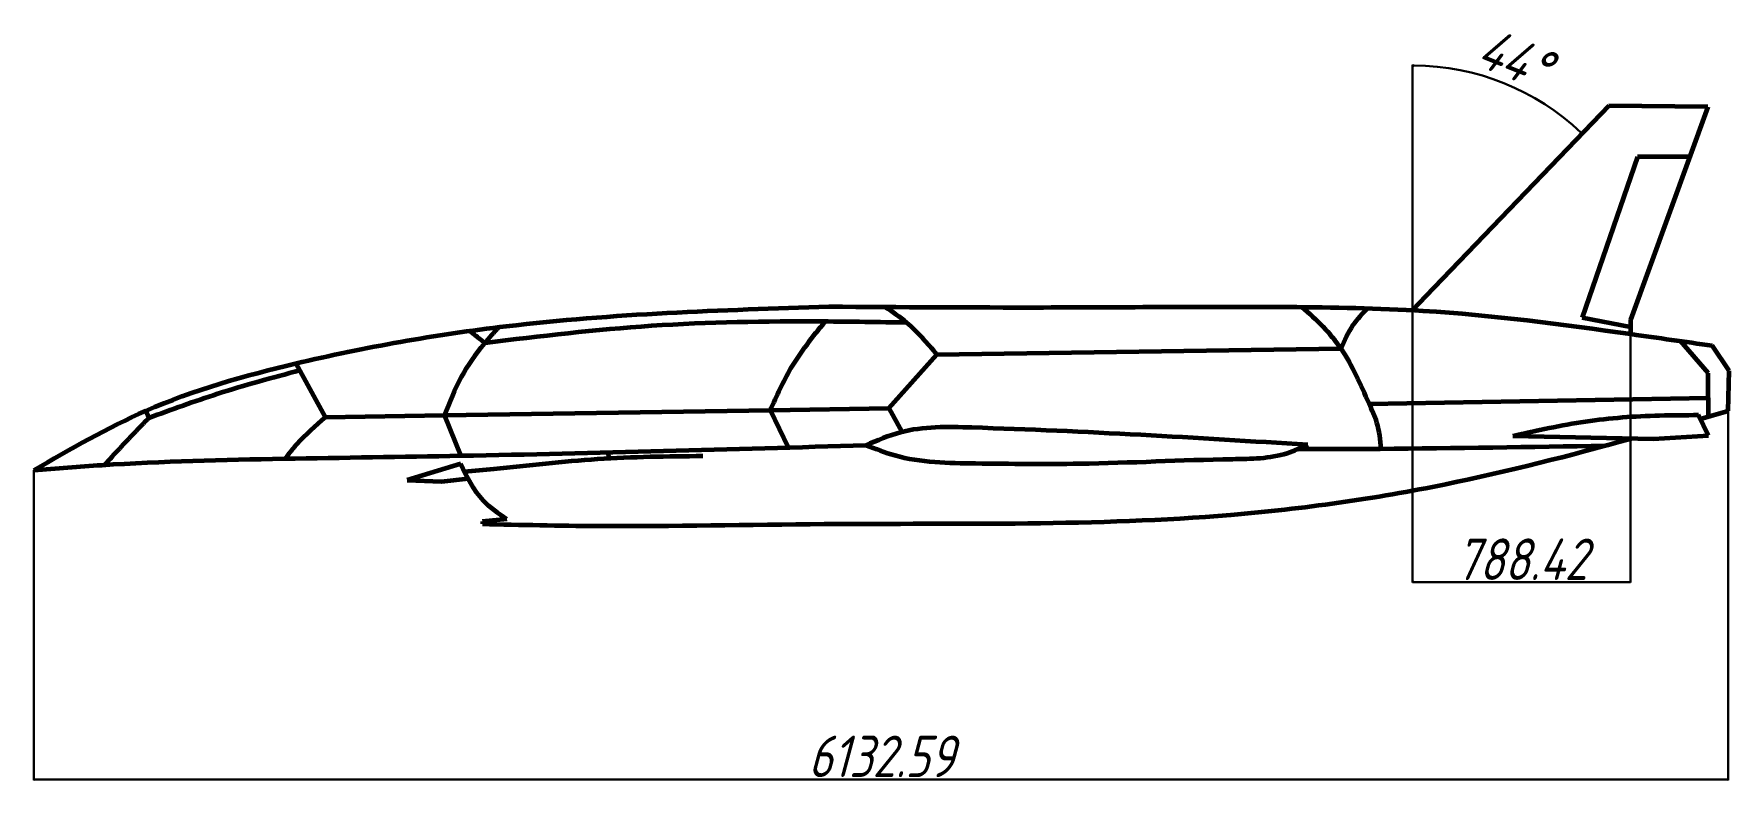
# Model space of a CAD drawing. Header units: millimetres. Extents: x -985956116104 to 1932156, y -552630487266 to 633586.
# Drawn here: x -20586 to -14450, y 35520 to 38221 of the extents above; entities that cross this region are included whole.
import ezdxf

# ---------------------------------------------------------------- set-up
doc = ezdxf.new("R2010")
doc.units = ezdxf.units.MM
doc.layers.add('_basic (Основной)', color=4, linetype='Continuous', lineweight=60)
doc.layers.add('_contour (Тонкий)', color=7, linetype='Continuous', lineweight=30)
doc.styles.add('ESKD', font='eskd.shx', dxfattribs={"oblique": 15, "height": 5})
doc.dimstyles.new('ESKD', dxfattribs={"dimtxt": 5, "dimasz": 5, "dimexe": 2, "dimexo": 0, "dimgap": 2, "dimtad": 1, "dimtoh": 1, "dimzin": 12, "dimdsep": 46, "dimtxsty": 'ESKD', "dimblk1": 'OPEN', "dimblk2": 'OPEN', "dimsah": 1, "dimcen": 5, "dimclrd": 256, "dimclre": 256, "dimclrt": 2, "dimadec": 0, "dimazin": 0, "dimtfac": 1, "dimtmove": 0, "dimatfit": 3, "dimldrblk": 'OPEN', "dimfxl": 1, "dimtolj": 1, "dimtzin": 12, "dimlwd": -1, "dimlwe": -1, "dimarcsym": 0})

msp = doc.modelspace()

# ---------------------------------------------------------------- blocks, each defined once
blk = doc.blocks.new('_OPEN')
at = {"color": 0, "linetype": 'ByBlock'}
for p, q in [((-1, 0.2), (0, 0)), ((0, 0), (-1, -0.2)), ((0, 0), (-1, 0))]:
    blk.add_line(p, q, dxfattribs=at)
blk = doc.blocks.new('*D267')
at = {"layer": '_contour (Тонкий)', "transparency": 16777216}
blk.add_line((-15595.8, 37968.3), (-15595.8, 38108.7), dxfattribs=at)
blk.add_arc((-15595.8, 37220.9), 885.7, 46.47445, 89.67656, dxfattribs=at)
at = {"layer": 'Defpoints', "color": 0, "transparency": 16777216}
for p in [(-15163.3, 37993.9), (-15595.8, 37968.3), (-14885.8, 37960.1), (-15547.5, 37271.2), (-15595.8, 37220.9)]:
    blk.add_point(p, dxfattribs=at)
at = {"layer": '_contour (Тонкий)', "transparency": 16777216, "xscale": 5, "yscale": 5, "zscale": 5}
for p, rotation in [((-15595.8, 38106.7), 179.8382803281868), ((-14982.2, 37859.7), 316.3127270730318)]:
    blk.add_blockref('_OPEN', p, dxfattribs=dict(at, rotation=rotation))
at = {"layer": '_contour (Тонкий)', "color": 2, "transparency": 16777216, "insert": (-15228.9, 38132.6), "char_height": 5, "attachment_point": 5, "rotation": 338.0755, "style": 'ESKD'}
blk.add_mtext('\\A1;{\\H30x;44°}', dxfattribs=at)
blk = doc.blocks.new('*D259')
at = {"layer": '_contour (Тонкий)', "transparency": 16777216}
for p, q in [((-14453.3, 36856.7), (-14453.3, 35519.8)), ((-20585.9, 36642.2), (-20585.9, 35519.8)), ((-20580.9, 35521.8), (-14458.3, 35521.8))]:
    blk.add_line(p, q, dxfattribs=at)
at = {"layer": 'Defpoints', "color": 0, "transparency": 16777216}
for p in [(-14453.3, 36856.7), (-20585.9, 36642.2), (-14453.3, 35521.8)]:
    blk.add_point(p, dxfattribs=at)
at = {"layer": '_contour (Тонкий)', "transparency": 16777216, "xscale": 5, "yscale": 5, "zscale": 5, "rotation": 180}
blk.add_blockref('_OPEN', (-20585.9, 35521.8), dxfattribs=at)
at = {"layer": '_contour (Тонкий)', "transparency": 16777216, "xscale": 5, "yscale": 5, "zscale": 5}
blk.add_blockref('_OPEN', (-14453.3, 35521.8), dxfattribs=at)
at = {"layer": '_contour (Тонкий)', "color": 2, "transparency": 16777216, "insert": (-17519.6, 35605.7), "char_height": 5, "attachment_point": 5, "style": 'ESKD'}
blk.add_mtext('\\A1;{\\H30x;6132.59}', dxfattribs=at)
blk = doc.blocks.new('*D260')
at = {"layer": '_contour (Тонкий)', "transparency": 16777216}
for p, q in [((-15595.8, 37220.9), (-15595.8, 36234.7)), ((-14807.4, 37135), (-14807.4, 36234.7)), ((-15590.8, 36236.7), (-14812.4, 36236.7))]:
    blk.add_line(p, q, dxfattribs=at)
at = {"layer": 'Defpoints', "color": 0, "transparency": 16777216}
for p in [(-15595.8, 37220.9), (-14807.4, 37135), (-14807.4, 36236.7)]:
    blk.add_point(p, dxfattribs=at)
at = {"layer": '_contour (Тонкий)', "transparency": 16777216, "xscale": 5, "yscale": 5, "zscale": 5, "rotation": 180}
blk.add_blockref('_OPEN', (-15595.8, 36236.7), dxfattribs=at)
at = {"layer": '_contour (Тонкий)', "transparency": 16777216, "xscale": 5, "yscale": 5, "zscale": 5}
blk.add_blockref('_OPEN', (-14807.4, 36236.7), dxfattribs=at)
at = {"layer": '_contour (Тонкий)', "color": 2, "transparency": 16777216, "insert": (-15201.6, 36319.1), "char_height": 5, "attachment_point": 5, "style": 'ESKD'}
blk.add_mtext('\\A1;{\\H30x;788.42}', dxfattribs=at)

# ---------------------------------------------------------------- dimensions: what is measured, and where the dimension line sits
at = {"layer": '_contour (Тонкий)', "transparency": 33554687}
dim = msp.add_angular_dim_2l(base=(-15163.268, 37993.872), line1=((-14885.83, 37960.051), (-15547.539, 37271.207)), line2=((-15595.82, 37220.947), (-15595.82, 37968.298)), text='{\\H30x;<>}', dimstyle='ESKD', dxfattribs=at)
dim.commit()
dim.dimension.update_dxf_attribs({"geometry": '*D267', "text_midpoint": (-15228.884, 38132.6)})
dim = msp.add_linear_dim(base=(-14807.397, 36236.67), p1=(-15595.82, 37220.947), p2=(-14807.397, 37134.99), text='{\\H30x;<>}', dimstyle='ESKD', override={"dimscale": 1, "dimtxt": 150, "dimtix": 0, "dimtofl": 1, "dimtmove": 0, "dimatfit": 3}, dxfattribs=at)
dim.commit()
dim.dimension.update_dxf_attribs({"geometry": '*D260', "text_midpoint": (-15201.608, 36319.107)})
dim = msp.add_linear_dim(base=(-14453.317, 35521.754), p1=(-20585.91, 36642.19), p2=(-14453.317, 36856.654), text='{\\H30x;<>}', dimstyle='ESKD', override={"dimtxt": 150}, dxfattribs=at)
dim.commit()
dim.dimension.update_dxf_attribs({"geometry": '*D259', "text_midpoint": (-17519.614, 35521.754), "dimtype": 160})

# ---------------------------------------------------------------- linework, layer by layer
at = {"layer": '_basic (Основной)', "transparency": 33554687}
for p, q in [((-14885.83, 37960.051), (-15547.539, 37271.207)), ((-14527.117, 37957.148), (-14885.83, 37960.051)), ((-14527.117, 37957.148), (-14807.397, 37185.679)), ((-14782.194, 37775.43), (-14982.572, 37194.436)), ((-14593.136, 37775.43), (-14782.194, 37775.43)), ((-15547.539, 37271.207), (-15595.82, 37220.947)), ((-14982.572, 37194.436), (-14807.397, 37160.334)), ((-14807.397, 37185.679), (-14807.397, 37134.99)), ((-17491.375, 36865.879), (-17317.287, 37059.97)), ((-17317.287, 37059.97), (-15854.968, 37081.81)), ((-14526.196, 36992.823), (-14626.918, 37109.323)), ((-14450.379, 37001.39), (-14511.408, 37092.725)), ((-19529.931, 36833.926), (-19636.754, 37028.346)), ((-14453.317, 36856.654), (-14450.379, 37001.39)), ((-14526.196, 36903.559), (-14526.196, 36992.823)), ((-15752.693, 36881.785), (-14526.196, 36903.559)), ((-14526.196, 36903.559), (-14526.196, 36835.663)), ((-20169.378, 36831.32), (-20180.446, 36856.636)), ((-19529.931, 36833.926), (-19099.699, 36840.669)), ((-19099.699, 36840.669), (-17919.999, 36859.16)), ((-19099.699, 36840.669), (-19040.482, 36694.347)), ((-17919.999, 36859.16), (-17491.375, 36865.879)), ((-17854.872, 36723.993), (-17919.999, 36859.16)), ((-17491.375, 36865.879), (-17445.034, 36780.552)), ((-14524.857, 36767.698), (-14561.248, 36841.471)), ((-15233.128, 36765.842), (-14723.765, 36754.895)), ((-14723.765, 36754.895), (-14524.857, 36767.698)), ((-18505.581, 36684.899), (-18505.748, 36706.179)), ((-19040.98, 36664.465), (-19235.368, 36605.304)), ((-19235.368, 36605.304), (-19111.163, 36600.782)), ((-19111.163, 36600.782), (-19014.37, 36611.5)), ((-18874.055, 36464.137), (-18962.66, 36456.379)), ((-18962.66, 36456.379), (-18961.847, 36447.098))]:
    msp.add_line(p, q, dxfattribs=at)
for points in [[(-20585.91, 36642.19), (-20180.295, 36856.701), (-19638.835, 37027.853), (-18876.09, 37162.928), (-17708.407, 37233.988)], [(-17708.407, 37233.988), (-16932.326, 37231.084), (-16045.601, 37232.56), (-15558.276, 37218.757), (-14805.702, 37134.752), (-14511.408, 37092.725)], [(-15233.128, 36765.842), (-14970.027, 36818.006), (-14702.292, 36839.948), (-14561.248, 36841.471)], [(-17574.37, 36732.192), (-17449.035, 36779.502), (-17191.471, 36796.779), (-15975.418, 36734.334)], [(-20585.91, 36642.19), (-20339.981, 36660.305), (-19680.668, 36683.4), (-19040.817, 36694.341), (-17574.37, 36732.192)], [(-17574.37, 36732.192), (-17469.943, 36695.401), (-17177.571, 36666.701), (-16800.436, 36665.607), (-16248.126, 36682.027), (-16049.557, 36703.588), (-15975.418, 36734.334)], [(-18874.055, 36464.137), (-18959.382, 36531.674), (-19040.98, 36664.465)]]:
    msp.add_spline(points, degree=3, dxfattribs=at)
for points, knots in [([(-17317.287, 37059.97), (-17352.006, 37100.675), (-17408.232, 37166.593), (-17478.955, 37215.234), (-17506.925, 37232.744)], [0, 0, 0, 0, 318.60612129, 515.95869499, 515.95869499, 515.95869499, 515.95869499]), ([(-15709.465, 36719.514), (-15712.269, 36751.428), (-15719.248, 36807.935), (-15773.925, 36927.968), (-15840.308, 37085.672), (-15942.934, 37186.167), (-15995.358, 37232.158)], [50.97177004, 50.97177004, 50.97177004, 50.97177004, 241.39367872, 391.38834902, 838.41758701, 1251.73847316, 1251.73847316, 1251.73847316, 1251.73847316]), ([(-15854.968, 37081.81), (-15841.963, 37111.544), (-15818.081, 37166.149), (-15777.224, 37208.898), (-15757.747, 37227.763)], [0, 0, 0, 0, 192.69114276, 353.86655029, 353.86655029, 353.86655029, 353.86655029]), ([(-19099.699, 36840.669), (-19081.043, 36887.868), (-19044.367, 36980.657), (-18970.654, 37084.093), (-18920.489, 37140.289), (-18902.557, 37159.736)], [0, 0, 0, 0, 303.53139712, 596.71935794, 755.45897001, 755.45897001, 755.45897001, 755.45897001]), ([(-18953.79, 37101.55), (-18961.379, 37107.726), (-18979.709, 37122.643), (-18998.26, 37137.282), (-19009.17, 37145.81)], [0, 0, 0, 0, 58.70671464, 141.79175252, 141.79175252, 141.79175252, 141.79175252]), ([(-17426.973, 37175.496), (-17528.019, 37177.173), (-17835.829, 37182.279), (-18346.606, 37174.313), (-18752.983, 37126.368), (-18953.79, 37101.55)], [0, 0, 0, 0, 606.43237056, 1847.34101373, 3060.53296843, 3060.53296843, 3060.53296843, 3060.53296843]), ([(-17919.999, 36859.16), (-17897.06, 36910.646), (-17845.596, 37026.153), (-17766.986, 37125.138), (-17722.441, 37179.408)], [0, 0, 0, 0, 336.81507232, 755.63581695, 755.63581695, 755.63581695, 755.63581695]), ([(-20169.378, 36831.32), (-20086.828, 36861.612), (-19907.388, 36927.458), (-19722.874, 36977.219), (-19622.999, 37003.312)], [0, 0, 0, 0, 527.31230288, 1146.22918336, 1146.22918336, 1146.22918336, 1146.22918336]), ([(-20330.26, 36660.917), (-20312.042, 36680.772), (-20259.123, 36738.237), (-20204.899, 36794.478), (-20169.378, 36831.32)], [47.56274132, 47.56274132, 47.56274132, 47.56274132, 209.23740049, 516.27831483, 516.27831483, 516.27831483, 516.27831483]), ([(-19675.855, 36683.489), (-19662.307, 36701.894), (-19619.302, 36757.128), (-19565.923, 36802.997), (-19529.931, 36833.926)], [98.03800448, 98.03800448, 98.03800448, 98.03800448, 234.9408755, 518.34972173, 518.34972173, 518.34972173, 518.34972173]), ([(-18962.66, 36447.098), (-18823.758, 36444.018), (-18411.414, 36434.878), (-17508.493, 36457.195), (-16480.079, 36432.991), (-15503.401, 36571.717), (-15026.834, 36694.887), (-14804.611, 36756.633)], [0, 0, 0, 0, 833.49981772, 2474.32809022, 5419.82516731, 6990.24289694, 8373.25918202, 8373.25918202, 8373.25918202, 8373.25918202]), ([(-19027.33, 36636.615), (-18992.027, 36639.796), (-18831.379, 36654.368), (-18545.004, 36689.714), (-18292.061, 36692.042), (-18165.084, 36693.211)], [19.96531633, 19.96531633, 19.96531633, 19.96531633, 232.65464225, 987.85265181, 1749.11452754, 1749.11452754, 1749.11452754, 1749.11452754]), ([(-16010.571, 36718.439), (-15911.603, 36718.507), (-15540.756, 36719.614), (-15169.948, 36726.146), (-14898.095, 36730.935)], [3109.27446658, 3109.27446658, 3109.27446658, 3109.27446658, 3703.08565748, 5334.40205228, 5334.40205228, 5334.40205228, 5334.40205228])]:
    msp.add_open_spline(points, degree=3, knots=knots, dxfattribs=at)
msp.add_open_spline([(-14554.385, 36827.559), (-14520.692, 36837.239), (-14487.004, 36846.946), (-14453.317, 36856.654)], degree=3, dxfattribs=at)
at = {"layer": '_contour (Тонкий)', "transparency": 33554687}
msp.add_line((-15595.82, 37220.947), (-15595.82, 37968.298), dxfattribs=at)

msp.set_redraw_order([(e.dxf.handle, doc.entitydb.next_handle()) for e in msp.query("TEXT MTEXT ATTDEF DIMENSION ARC_DIMENSION")])  # texts and dimensions are drawn at this point

doc.saveas('drawing.dxf')
